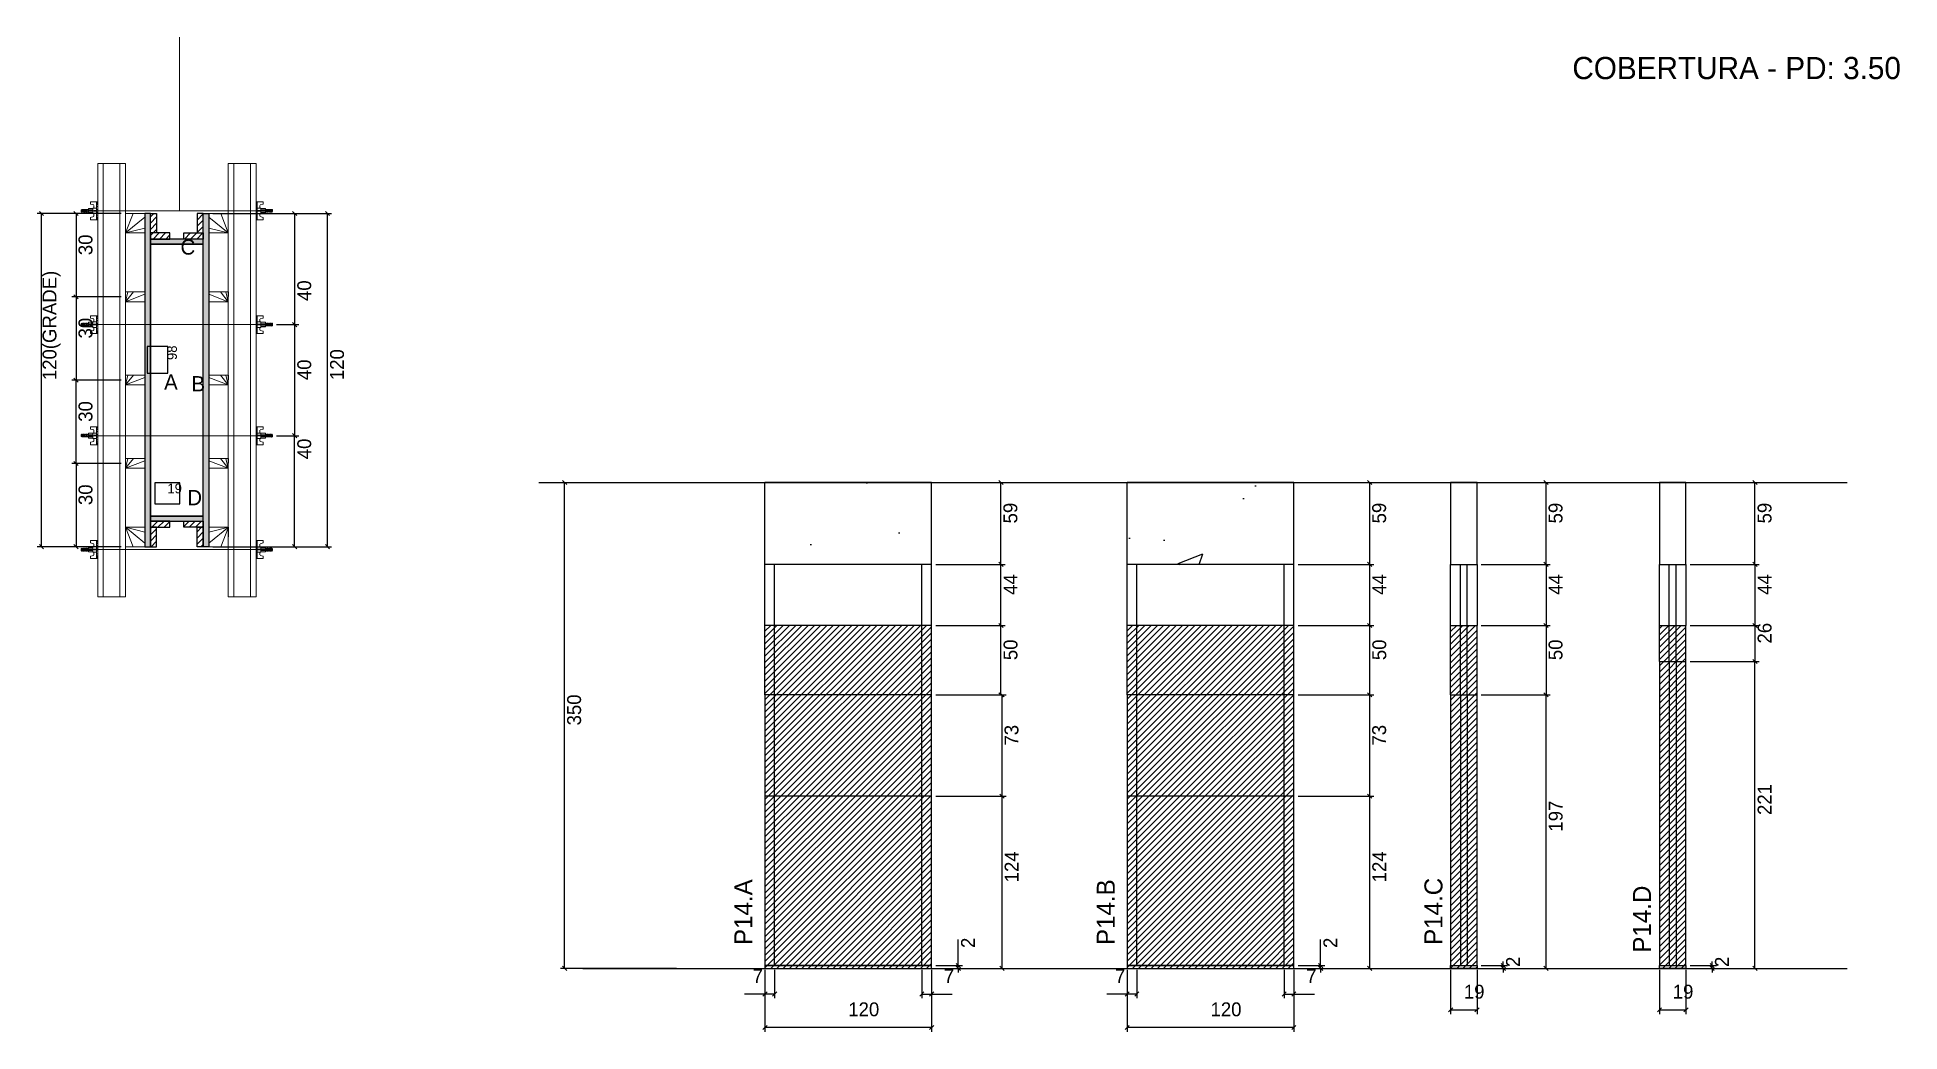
# Model space of a CAD drawing. Header units: metres. Extents: x 2890 to 4231, y 12348 to 13065.
import ezdxf

# ---------------------------------------------------------------- set-up
doc = ezdxf.new("R2010")
doc.units = ezdxf.units.M
for name, color, linetype in [('CHAPA', 7, 'Continuous'), ('COTA', 7, 'Continuous'), ('Hachura', 7, 'Continuous'), ('Madeira', 7, 'Continuous'), ('NIVEL 2° PAV.', 7, 'Continuous'), ('NOMENCLATURA', 7, 'Continuous'), ('Nível', 7, 'Continuous'), ('Painéis', 7, 'Continuous'), ('Perfil Metálico', 7, 'Continuous'), ('SARR_2.2x7', 7, 'Continuous'), ('SARRAFO', 7, 'Continuous'), ('Texto Seção', 7, 'Continuous'), ('TEXTO_GERAL', 7, 'Continuous')]:
    doc.layers.add(name, color=color, linetype=linetype)

msp = doc.modelspace()

# ---------------------------------------------------------------- texts
at = {"layer": 'COTA', "color": 241, "lineweight": 25}
for s, p in [('30', (2929.8, 12907.6)), ('120(GRADE)', (2903.9, 12817.6)), ('40', (3087.3, 12874.6)), ('30', (2929.8, 12847.6)), ('120', (3110.9, 12817.6)), ('40', (3087.3, 12817.6)), ('30', (2929.8, 12787.6)), ('40', (3087.3, 12760.6)), ('30', (2929.8, 12727.6))]:
    msp.add_text(s, height=10, rotation=90, dxfattribs=at).set_placement(p)
at = {"layer": 'COTA', "color": 1, "lineweight": 25}
msp.add_text('98', height=7, rotation=90, dxfattribs=at).set_placement((2990.6, 12832.1))
msp.add_text('19', height=7, dxfattribs=at).set_placement((2983.8, 12736.1))
at = {"layer": 'COTA', "color": 240, "lineweight": 25}
for s, p in [('59', (3595.7, 12714.4)), ('59', (3861.2, 12714.4)), ('59', (3988.2, 12714.4)), ('59', (4138.7, 12714.4)), ('44', (3595.8, 12662.9)), ('44', (3861.3, 12662.9)), ('26', (4138.7, 12627.9)), ('50', (3595.8, 12615.9)), ('50', (3861.3, 12615.9)), ('50', (3988.2, 12615.9)), ('73', (3596.5, 12554.4)), ('73', (3861.2, 12554.4)), ('221', (4138.7, 12504.4)), ('197', (3988.3, 12492.4)), ('124', (3596.6, 12455.9)), ('124', (3861.3, 12455.9)), ('2', (3565.2, 12408.6)), ('2', (3826.1, 12408.6)), ('2', (3957.6, 12394.9)), ('2', (4108, 12394.9))]:
    msp.add_text(s, height=10, rotation=90, dxfattribs=at).set_placement(p)
for s, p in [('7', (3405.1, 12383.4)), ('7', (3542.8, 12383.4)), ('7', (3666, 12383.4)), ('7', (3803.7, 12383.4)), ('19', (3917.2, 12372.1)), ('19', (4067.6, 12372.1)), ('120', (3474, 12359.4)), ('120', (3734.8, 12359.4))]:
    msp.add_text(s, height=10, dxfattribs=at).set_placement(p)
at = {"layer": 'NIVEL 2° PAV.', "color": 240, "lineweight": 25}
msp.add_text('350', height=10, rotation=90, dxfattribs=at).set_placement((3281.6, 12568.9))
at = {"layer": 'NOMENCLATURA', "color": 2, "lineweight": 25}
msp.add_text('COBERTURA - PD: 3.50', height=16, dxfattribs=at).set_placement((3995.3, 13034.4))
at = {"layer": 'Painéis', "color": 240, "lineweight": 25}
for p in [(3988.3, 12662.9), (4138.7, 12662.9)]:
    msp.add_text('44', height=10, rotation=90, dxfattribs=at).set_placement(p)
at = {"layer": 'Texto Seção', "color": 7, "lineweight": 15}
for s, p in [('P14.A', (3405, 12410.7)), ('P14.C', (3901.8, 12410.8)), ('P14.B', (3665.9, 12410.7)), ('P14.D', (4051.9, 12405.2))]:
    msp.add_text(s, height=13, rotation=90, dxfattribs=at).set_placement(p)
at = {"layer": 'TEXTO_GERAL', "color": 7, "lineweight": 25}
for s, p in [('C', (2993.2, 12908)), ('A', (2981.4, 12810.7)), ('B', (3001.1, 12809.5)), ('D', (2998.1, 12727.5))]:
    msp.add_text(s, height=11, dxfattribs=at).set_placement(p)

# ---------------------------------------------------------------- hatches: boundary and pattern name
at = {"layer": 'COTA'}
h = msp.add_hatch(dxfattribs=at)
h.set_pattern_fill('AR-CONC')
h.paths.add_polyline_path([(3414, 12743.9), (3414, 12684.9), (3534, 12684.9), (3534, 12743.9), (3414, 12743.9)])
h = msp.add_hatch(dxfattribs=at)
h.set_pattern_fill('AR-CONC')
h.paths.add_polyline_path([(3674.8, 12743.9), (3674.8, 12684.9), (3794.8, 12684.9), (3794.8, 12743.9), (3674.8, 12743.9)])
h = msp.add_hatch(dxfattribs=at)
h.set_pattern_fill('AR-CONC')
h.paths.add_polyline_path([(3907.7, 12684.9), (3926.7, 12684.9), (3926.7, 12744.9), (3907.7, 12744.9), (3907.7, 12684.9)])
h = msp.add_hatch(dxfattribs=at)
h.set_pattern_fill('AR-CONC')
h.paths.add_polyline_path([(4077.1, 12684.9), (4077.1, 12743.9), (4058.1, 12743.9), (4058.1, 12684.9), (4077.1, 12684.9)])
at = {"layer": 'Hachura'}
h = msp.add_hatch(color=7, dxfattribs=at)
h.dxf.hatch_style = 1
h.paths.add_polyline_path([(2971.6, 12937.6), (2967.6, 12937.6), (2967.6, 12697.6), (2971.6, 12697.6), (2971.6, 12937.6)])
h = msp.add_hatch(color=7, dxfattribs=at)
h.dxf.hatch_style = 1
h.paths.add_polyline_path([(2971.6, 12937.6), (2967.6, 12937.6), (2967.6, 12697.6), (2971.6, 12697.6), (2971.6, 12937.6)])
h = msp.add_hatch(dxfattribs=at)
h.set_pattern_fill('ANSI31')
h.paths.add_polyline_path([(2971.6, 12923.6), (2976, 12923.6), (2976, 12937.6), (2971.6, 12937.6), (2971.6, 12923.6)])
h = msp.add_hatch(dxfattribs=at)
h.set_pattern_fill('ANSI31')
h.paths.add_polyline_path([(3009.6, 12923.6), (3005.2, 12923.6), (3005.2, 12937.6), (3009.6, 12937.6), (3009.6, 12923.6)])
h = msp.add_hatch(color=7, dxfattribs=at)
h.dxf.hatch_style = 1
h.paths.add_polyline_path([(3009.6, 12937.6), (3013.6, 12937.6), (3013.6, 12697.6), (3009.6, 12697.6), (3009.6, 12937.6)])
h = msp.add_hatch(color=7, dxfattribs=at)
h.dxf.hatch_style = 1
h.paths.add_polyline_path([(3009.6, 12937.6), (3013.6, 12937.6), (3013.6, 12697.6), (3009.6, 12697.6), (3009.6, 12937.6)])
h = msp.add_hatch(dxfattribs=at)
h.set_pattern_fill('ANSI31')
h.paths.add_polyline_path([(2971.6, 12919.2), (2971.6, 12923.6), (2985.6, 12923.6), (2985.6, 12919.2), (2971.6, 12919.2)])
h = msp.add_hatch(color=7, dxfattribs=at)
h.dxf.hatch_style = 1
h.paths.add_polyline_path([(3009.6, 12915.6), (3009.6, 12919.2), (2971.6, 12919.2), (2971.6, 12915.6), (3009.6, 12915.6)])
h = msp.add_hatch(color=7, dxfattribs=at)
h.dxf.hatch_style = 1
h.paths.add_polyline_path([(3009.6, 12915.6), (3009.6, 12919.2), (2971.6, 12919.2), (2971.6, 12915.6), (3009.6, 12915.6)])
h = msp.add_hatch(dxfattribs=at)
h.set_pattern_fill('ANSI31')
h.paths.add_polyline_path([(3009.6, 12919.2), (3009.6, 12923.6), (2995.6, 12923.6), (2995.6, 12919.2), (3009.6, 12919.2)])
h = msp.add_hatch(color=7, dxfattribs=at)
h.dxf.hatch_style = 1
h.paths.add_polyline_path([(3009.6, 12716), (3009.6, 12719.6), (2971.6, 12719.6), (2971.6, 12716), (3009.6, 12716)])
h = msp.add_hatch(color=7, dxfattribs=at)
h.dxf.hatch_style = 1
h.paths.add_polyline_path([(3009.6, 12716), (3009.6, 12719.6), (2971.6, 12719.6), (2971.6, 12716), (3009.6, 12716)])
h = msp.add_hatch(dxfattribs=at)
h.set_pattern_fill('ANSI31')
h.paths.add_polyline_path([(2971.6, 12711.6), (2971.6, 12716), (2985.6, 12716), (2985.6, 12711.6), (2971.6, 12711.6)])
h = msp.add_hatch(dxfattribs=at)
h.set_pattern_fill('ANSI31')
h.paths.add_polyline_path([(3009.6, 12711.6), (3009.6, 12716), (2995.6, 12716), (2995.6, 12711.6), (3009.6, 12711.6)])
h = msp.add_hatch(dxfattribs=at)
h.set_pattern_fill('ANSI31')
h.paths.add_polyline_path([(2971.6, 12711.6), (2976, 12711.6), (2976, 12697.6), (2971.6, 12697.6), (2971.6, 12711.6)])
h = msp.add_hatch(dxfattribs=at)
h.set_pattern_fill('ANSI31')
h.paths.add_polyline_path([(3009.6, 12711.6), (3005.2, 12711.6), (3005.2, 12697.6), (3009.6, 12697.6), (3009.6, 12711.6)])
h = msp.add_hatch(dxfattribs=at)
h.set_pattern_fill('ANSI31')
h.paths.add_polyline_path([(3414, 12640.9), (3414, 12517.9), (3534, 12517.9), (3534, 12640.9), (3414, 12640.9)])
h = msp.add_hatch(dxfattribs=at)
h.set_pattern_fill('ANSI31')
h.paths.add_polyline_path([(3674.8, 12640.9), (3674.8, 12517.9), (3794.8, 12517.9), (3794.8, 12640.9), (3674.8, 12640.9)])
h = msp.add_hatch(dxfattribs=at)
h.set_pattern_fill('ANSI31')
h.paths.add_polyline_path([(3926.7, 12393.9), (3926.7, 12640.9), (3907.7, 12640.9), (3907.7, 12393.9), (3926.7, 12393.9)])
h = msp.add_hatch(dxfattribs=at)
h.set_pattern_fill('ANSI31')
h.paths.add_polyline_path([(4077.1, 12640.9), (4058.1, 12640.9), (4058.1, 12393.9), (4077.1, 12393.9), (4077.1, 12640.9)])
h = msp.add_hatch(dxfattribs=at)
h.set_pattern_fill('ANSI31')
h.paths.add_polyline_path([(3534, 12517.9), (3414, 12517.9), (3414, 12393.9), (3534, 12393.9), (3534, 12517.9), (3534, 12517.9)])
h = msp.add_hatch(dxfattribs=at)
h.set_pattern_fill('ANSI31')
h.paths.add_polyline_path([(3794.8, 12517.9), (3674.8, 12517.9), (3674.8, 12393.9), (3794.8, 12393.9), (3794.8, 12517.9), (3794.8, 12517.9)])

# ---------------------------------------------------------------- linework, layer by layer
at = {"layer": 'CHAPA', "color": 1, "lineweight": 25}
for points in [[(2971.6, 12937.6), (2967.6, 12937.6), (2967.6, 12697.6), (2971.6, 12697.6)], [(2971.6, 12937.6), (2967.6, 12937.6), (2967.6, 12697.6), (2971.6, 12697.6)], [(3009.6, 12937.6), (3013.6, 12937.6), (3013.6, 12697.6), (3009.6, 12697.6)], [(3009.6, 12937.6), (3013.6, 12937.6), (3013.6, 12697.6), (3009.6, 12697.6)], [(3009.6, 12915.6), (3009.6, 12919.2), (2971.6, 12919.2), (2971.6, 12915.6)], [(3009.6, 12915.6), (3009.6, 12919.2), (2971.6, 12919.2), (2971.6, 12915.6)], [(3009.6, 12716), (3009.6, 12719.6), (2971.6, 12719.6), (2971.6, 12716)], [(3009.6, 12716), (3009.6, 12719.6), (2971.6, 12719.6), (2971.6, 12716)]]:
    msp.add_lwpolyline(points, close=True, dxfattribs=at)
at = {"layer": 'COTA', "color": 241, "lineweight": 25}
for p, q in [((2950.6, 12937.6), (2890.1, 12937.6)), ((2893.1, 12697.6), (2893.1, 12937.6)), ((2950.6, 12937.6), (2915, 12937.6)), ((2918, 12937.6), (2918, 12877.6)), ((3016.6, 12937.6), (3102, 12937.6)), ((3050.6, 12937.6), (3078.4, 12937.6)), ((3075.4, 12937.6), (3075.4, 12857.6)), ((3099, 12697.6), (3099, 12937.6)), ((2950.6, 12877.6), (2915, 12877.6)), ((2950.6, 12877.6), (2915, 12877.6)), ((2918, 12877.6), (2918, 12817.6)), ((3062.4, 12857.6), (3078.4, 12857.6)), ((3062.4, 12857.6), (3078.4, 12857.6)), ((3075.4, 12857.6), (3075.4, 12777.6)), ((2950.6, 12817.6), (2915, 12817.6)), ((2950.6, 12817.6), (2915, 12817.6)), ((2918, 12757.6), (2918, 12817.6)), ((3062.4, 12777.6), (3078.4, 12777.6)), ((3062.4, 12777.6), (3078.4, 12777.6)), ((3075.4, 12697.6), (3075.4, 12777.6)), ((2950.6, 12757.6), (2915, 12757.6)), ((2950.6, 12757.6), (2915, 12757.6)), ((2918, 12757.6), (2918, 12697.6)), ((3534, 12743.9), (3414, 12743.9)), ((3414, 12684.9), (3414, 12743.9)), ((3534, 12684.9), (3534, 12743.9)), ((3794.8, 12743.9), (3674.8, 12743.9)), ((3794.8, 12743.9), (3674.8, 12743.9)), ((3674.8, 12684.9), (3674.8, 12743.9)), ((3794.8, 12684.9), (3794.8, 12743.9)), ((2950.6, 12697.6), (2890.1, 12697.6)), ((2950.6, 12697.6), (2915, 12697.6)), ((3016.6, 12697.6), (3102, 12697.6)), ((3050.6, 12697.6), (3078.4, 12697.6))]:
    msp.add_line(p, q, dxfattribs=at)
at = {"layer": 'COTA', "color": 0, "lineweight": 25}
for p, q in [((2894.6, 12936.1), (2891.6, 12939.1)), ((2919.5, 12936.1), (2916.5, 12939.1)), ((3076.9, 12936.1), (3073.9, 12939.1)), ((3100.5, 12936.1), (3097.5, 12939.1)), ((2916.5, 12879.1), (2919.5, 12876.1)), ((2919.5, 12876.1), (2916.5, 12879.1)), ((3073.9, 12859.1), (3076.9, 12856.1)), ((3076.9, 12856.1), (3073.9, 12859.1)), ((2916.5, 12819.1), (2919.5, 12816.1)), ((2919.5, 12816.1), (2916.5, 12819.1)), ((3076.9, 12776.1), (3073.9, 12779.1)), ((3073.9, 12779.1), (3076.9, 12776.1)), ((2919.5, 12756.1), (2916.5, 12759.1)), ((2916.5, 12759.1), (2919.5, 12756.1)), ((3585.4, 12742.4), (3582.4, 12745.4)), ((3850.9, 12742.4), (3847.9, 12745.4)), ((3977.9, 12742.4), (3974.9, 12745.4)), ((4128.3, 12742.4), (4125.3, 12745.4)), ((2891.6, 12699.1), (2894.6, 12696.1)), ((2916.5, 12699.1), (2919.5, 12696.1)), ((3073.9, 12699.1), (3076.9, 12696.1)), ((3097.5, 12699.1), (3100.5, 12696.1)), ((3582.4, 12686.4), (3585.4, 12683.4)), ((3585.4, 12683.4), (3582.4, 12686.4)), ((3847.9, 12686.4), (3850.9, 12683.4)), ((3850.9, 12683.4), (3847.9, 12686.4)), ((3974.9, 12686.4), (3977.9, 12683.4)), ((4125.3, 12686.4), (4128.3, 12683.4)), ((3585.4, 12639.4), (3582.4, 12642.4)), ((3582.4, 12642.4), (3585.4, 12639.4)), ((3850.9, 12639.4), (3847.9, 12642.4)), ((3847.9, 12642.4), (3850.9, 12639.4)), ((3977.9, 12639.4), (3974.9, 12642.4)), ((4128.3, 12639.4), (4125.3, 12642.4)), ((4128.3, 12613.4), (4125.3, 12616.4)), ((4125.3, 12616.4), (4128.3, 12613.4)), ((3582.4, 12592.4), (3585.4, 12589.4)), ((3586.2, 12589.4), (3583.2, 12592.4)), ((3850.9, 12589.4), (3847.9, 12592.4)), ((3847.9, 12592.4), (3850.9, 12589.4)), ((3977.9, 12589.4), (3974.9, 12592.4)), ((3974.9, 12592.4), (3977.9, 12589.4)), ((3586.2, 12516.4), (3583.2, 12519.4)), ((3583.2, 12519.4), (3586.2, 12516.4)), ((3850.9, 12516.4), (3847.9, 12519.4)), ((3847.9, 12519.4), (3850.9, 12516.4)), ((3551.7, 12397.4), (3554.7, 12394.4)), ((3554.7, 12392.4), (3551.7, 12395.4)), ((3583.2, 12395.4), (3586.2, 12392.4)), ((3812.6, 12397.4), (3815.6, 12394.4)), ((3815.6, 12392.4), (3812.6, 12395.4)), ((3847.9, 12395.4), (3850.9, 12392.4)), ((3944.1, 12397.4), (3947.1, 12394.4)), ((3947.1, 12392.4), (3944.1, 12395.4)), ((3974.9, 12395.4), (3977.9, 12392.4)), ((4094.5, 12397.4), (4097.5, 12394.4)), ((4097.5, 12392.4), (4094.5, 12395.4)), ((4125.3, 12395.4), (4128.3, 12392.4)), ((3415.5, 12376.9), (3412.5, 12373.9)), ((3419.5, 12373.9), (3422.5, 12376.9)), ((3528.5, 12376.9), (3525.5, 12373.9)), ((3532.5, 12373.9), (3535.5, 12376.9)), ((3676.3, 12376.9), (3673.3, 12373.9)), ((3680.3, 12373.9), (3683.3, 12376.9)), ((3789.3, 12376.9), (3786.3, 12373.9)), ((3793.3, 12373.9), (3796.3, 12376.9)), ((3909.2, 12365.5), (3906.2, 12362.5)), ((3925.2, 12362.5), (3928.2, 12365.5)), ((4059.6, 12365.5), (4056.6, 12362.5)), ((4075.6, 12362.5), (4078.6, 12365.5)), ((3415.5, 12352.8), (3412.5, 12349.8)), ((3532.5, 12349.8), (3535.5, 12352.8)), ((3676.3, 12352.8), (3673.3, 12349.8)), ((3793.3, 12349.8), (3796.3, 12352.8))]:
    msp.add_line(p, q, dxfattribs=at)
at = {"layer": 'COTA', "color": 180, "lineweight": 25}
for p, q in [((2984.1, 12841.8), (2969.1, 12841.8)), ((2969.1, 12841.8), (2969.1, 12822.5)), ((2984.1, 12822.5), (2984.1, 12841.8)), ((2969.1, 12822.5), (2984.1, 12822.5)), ((2992.8, 12743.6), (2974.8, 12743.6)), ((2974.8, 12743.6), (2974.8, 12728.6)), ((2992.8, 12728.6), (2992.8, 12743.6)), ((2974.8, 12728.6), (2992.8, 12728.6))]:
    msp.add_line(p, q, dxfattribs=at)
at = {"layer": 'COTA', "color": 4, "lineweight": 25}
for p, q in [((3537, 12743.9), (3586.9, 12743.9)), ((3583.9, 12684.9), (3583.9, 12743.9)), ((3797.8, 12743.9), (3852.4, 12743.9)), ((3849.4, 12684.9), (3849.4, 12743.9)), ((3929.7, 12743.9), (3979.4, 12743.9)), ((3976.4, 12684.9), (3976.4, 12743.9)), ((4080.1, 12743.9), (4129.8, 12743.9)), ((4126.8, 12684.9), (4126.8, 12743.9)), ((3537, 12684.9), (3586.9, 12684.9)), ((3537, 12684.9), (3586.9, 12684.9)), ((3583.9, 12640.9), (3583.9, 12684.9)), ((3797.8, 12684.9), (3852.4, 12684.9)), ((3797.8, 12684.9), (3852.4, 12684.9)), ((3849.4, 12640.9), (3849.4, 12684.9)), ((3929.7, 12684.9), (3979.4, 12684.9)), ((4080.1, 12684.9), (4129.8, 12684.9)), ((3537, 12640.9), (3586.9, 12640.9)), ((3537, 12640.9), (3586.9, 12640.9)), ((3583.9, 12590.9), (3583.9, 12640.9)), ((3797.8, 12640.9), (3852.4, 12640.9)), ((3797.8, 12640.9), (3852.4, 12640.9)), ((3849.4, 12590.9), (3849.4, 12640.9)), ((3929.7, 12640.9), (3979.4, 12640.9)), ((3976.4, 12640.9), (3976.4, 12590.9)), ((4080.1, 12640.9), (4129.8, 12640.9)), ((4126.8, 12640.9), (4126.8, 12614.9)), ((4080.1, 12614.9), (4129.8, 12614.9)), ((4080.1, 12614.9), (4129.8, 12614.9)), ((4126.8, 12393.9), (4126.8, 12614.9)), ((3537, 12590.9), (3586.9, 12590.9)), ((3555, 12590.9), (3587.7, 12590.9)), ((3584.7, 12517.9), (3584.7, 12590.9)), ((3797.8, 12590.9), (3852.4, 12590.9)), ((3797.8, 12590.9), (3852.4, 12590.9)), ((3849.4, 12517.9), (3849.4, 12590.9)), ((3929.7, 12590.9), (3979.4, 12590.9)), ((3929.7, 12590.9), (3979.4, 12590.9)), ((3976.4, 12393.9), (3976.4, 12590.9)), ((3537, 12517.9), (3587.7, 12517.9)), ((3537, 12517.9), (3587.7, 12517.9)), ((3584.7, 12393.9), (3584.7, 12517.9)), ((3797.8, 12517.9), (3852.4, 12517.9)), ((3797.8, 12517.9), (3852.4, 12517.9)), ((3849.4, 12393.9), (3849.4, 12517.9)), ((3553.2, 12395.9), (3553.2, 12414.7)), ((3814.1, 12395.9), (3814.1, 12414.7)), ((3414, 12392.9), (3414, 12348.3)), ((3414, 12390.9), (3414, 12372.4)), ((3421, 12392.9), (3421, 12372.4)), ((3527, 12392.9), (3527, 12372.4)), ((3534, 12392.9), (3534, 12348.3)), ((3534, 12390.9), (3534, 12372.4)), ((3537, 12395.9), (3556.2, 12395.9)), ((3537, 12393.9), (3556.2, 12393.9)), ((3537, 12393.9), (3587.7, 12393.9)), ((3553.2, 12393.9), (3553.2, 12395.9)), ((3553.2, 12393.9), (3553.2, 12390.9)), ((3674.8, 12392.9), (3674.8, 12348.3)), ((3674.8, 12390.9), (3674.8, 12372.4)), ((3681.8, 12392.9), (3681.8, 12372.4)), ((3787.8, 12392.9), (3787.8, 12372.4)), ((3794.8, 12392.9), (3794.8, 12348.3)), ((3794.8, 12390.9), (3794.8, 12372.4)), ((3797.8, 12395.9), (3817.1, 12395.9)), ((3797.8, 12393.9), (3817.1, 12393.9)), ((3797.8, 12393.9), (3852.4, 12393.9)), ((3814.1, 12393.9), (3814.1, 12395.9)), ((3814.1, 12393.9), (3814.1, 12390.9)), ((3907.7, 12392.9), (3907.7, 12361)), ((3926.7, 12392.9), (3926.7, 12361)), ((3929.7, 12395.9), (3948.6, 12395.9)), ((3929.7, 12393.9), (3948.6, 12393.9)), ((3929.7, 12393.9), (3979.4, 12393.9)), ((3945.6, 12395.9), (3945.6, 12398.9)), ((3945.6, 12393.9), (3945.6, 12395.9)), ((3945.6, 12393.9), (3945.6, 12390.9)), ((4058.1, 12392.9), (4058.1, 12361)), ((4077.1, 12392.9), (4077.1, 12361)), ((4080.1, 12395.9), (4099, 12395.9)), ((4080.1, 12393.9), (4099, 12393.9)), ((4080.1, 12393.9), (4129.8, 12393.9)), ((4096, 12395.9), (4096, 12398.9)), ((4096, 12393.9), (4096, 12395.9)), ((4096, 12393.9), (4096, 12390.9)), ((3414, 12375.4), (3399.2, 12375.4)), ((3421, 12375.4), (3414, 12375.4)), ((3527, 12375.4), (3534, 12375.4)), ((3534, 12375.4), (3548.7, 12375.4)), ((3674.8, 12375.4), (3660.1, 12375.4)), ((3681.8, 12375.4), (3674.8, 12375.4)), ((3787.8, 12375.4), (3794.8, 12375.4)), ((3794.8, 12375.4), (3809.6, 12375.4)), ((3907.7, 12364), (3926.7, 12364)), ((4058.1, 12364), (4077.1, 12364)), ((3534, 12351.3), (3414, 12351.3)), ((3794.8, 12351.3), (3674.8, 12351.3))]:
    msp.add_line(p, q, dxfattribs=at)
at = {"layer": 'COTA', "color": 241, "lineweight": 25}
for points in [[(3926.7, 12684.9), (3926.7, 12743.9), (3907.7, 12743.9), (3907.7, 12684.9)], [(4077.1, 12684.9), (4077.1, 12743.9), (4058.1, 12743.9), (4058.1, 12684.9)]]:
    msp.add_lwpolyline(points, dxfattribs=at)
at = {"layer": 'Hachura', "color": 0, "lineweight": 9}
for p, q in [((2922.2, 12940.6), (2921.8, 12940.3)), ((2921.8, 12940.3), (2921.8, 12939)), ((2922.5, 12940.6), (2922.2, 12940.6)), ((2922.2, 12938.7), (2922.2, 12940.6)), ((2922.5, 12940.6), (2923.4, 12938.7)), ((2922.5, 12940.6), (2923.4, 12938.7)), ((2922.6, 12940.7), (2923.7, 12938.5)), ((2923.9, 12938.6), (2922.8, 12940.7)), ((2923.6, 12940.6), (2923, 12940.6)), ((2924, 12938.7), (2923, 12940.6)), ((2923.6, 12940.6), (2924.6, 12938.7)), ((2923.7, 12940.7), (2924.8, 12938.5)), ((2925, 12938.6), (2924, 12940.7)), ((2924.8, 12940.6), (2924.2, 12940.6)), ((2925.1, 12938.7), (2924.2, 12940.6)), ((2924.4, 12940.6), (2924.2, 12940.6)), ((2924.8, 12940.6), (2925.8, 12938.7)), ((2924.9, 12940.7), (2926, 12938.5)), ((2926.2, 12938.6), (2925.1, 12940.7)), ((2926, 12940.6), (2925.3, 12940.6)), ((2926.3, 12938.7), (2925.3, 12940.6)), ((2926, 12940.6), (2926.9, 12938.7)), ((2926.9, 12939.4), (2926.3, 12940.7)), ((2926.9, 12939.7), (2926.5, 12940.6)), ((2926.9, 12940.6), (2926.5, 12940.6)), ((2926.9, 12937.9), (2926.9, 12941.3)), ((2926.9, 12941.3), (2930.2, 12941.3)), ((2927, 12937.9), (2927, 12941.3)), ((2933.6, 12946), (2928.5, 12946)), ((2928.5, 12946), (2928.5, 12944.3)), ((2928.5, 12944.3), (2930.7, 12943.8)), ((2930.2, 12941.5), (2930.2, 12937.6)), ((2932.7, 12941.5), (2930.2, 12941.5)), ((2930.9, 12943.5), (2930.9, 12941.5)), ((2932.7, 12946), (2932.7, 12933.1)), ((2932.7, 12946), (2932.7, 12940.9)), ((2932.7, 12945.9), (2933.6, 12945.9)), ((2932.7, 12945.7), (2933.6, 12945.7)), ((2932.7, 12945.3), (2933.6, 12945.3)), ((2932.7, 12944.9), (2933.6, 12944.9)), ((2932.7, 12944), (2933.6, 12944)), ((2932.7, 12942.6), (2933.6, 12942.6)), ((2932.7, 12939.6), (2932.7, 12941.5)), ((2932.7, 12940.9), (2932.7, 12940.2)), ((2933.1, 12940.5), (2932.8, 12940.5)), ((2933.5, 12940.5), (2933.1, 12940.5)), ((2933.6, 12933.1), (2933.6, 12946)), ((2933.6, 12934.1), (2933.6, 12941.9)), ((3047.6, 12933.1), (3047.6, 12946)), ((3047.6, 12946), (3052.8, 12946)), ((3048.6, 12945.9), (3047.6, 12945.9)), ((3048.6, 12945.7), (3047.6, 12945.7)), ((3048.6, 12945.3), (3047.6, 12945.3)), ((3048.6, 12944.9), (3047.6, 12944.9)), ((3048.6, 12944), (3047.6, 12944)), ((3048.6, 12942.6), (3047.6, 12942.6)), ((3047.6, 12934.1), (3047.6, 12941.9)), ((3047.8, 12940.5), (3048.2, 12940.5)), ((3048.2, 12940.5), (3048.4, 12940.5)), ((3048.5, 12946), (3048.5, 12933.1)), ((3048.5, 12946), (3048.5, 12940.9)), ((3048.5, 12939.6), (3048.5, 12941.5)), ((3048.5, 12941.5), (3051.1, 12941.5)), ((3048.5, 12940.9), (3048.5, 12940.2)), ((3050.3, 12943.5), (3050.3, 12941.5)), ((3052.8, 12944.3), (3050.6, 12943.8)), ((3051.1, 12941.5), (3051.1, 12937.6)), ((3054.3, 12941.3), (3051.1, 12941.3)), ((3052.8, 12946), (3052.8, 12944.3)), ((3054.3, 12937.9), (3054.3, 12941.3)), ((3054.3, 12937.9), (3054.3, 12941.3)), ((3054.3, 12939.4), (3055, 12940.7)), ((3055.3, 12940.6), (3054.3, 12938.7)), ((3054.3, 12939.7), (3054.8, 12940.6)), ((3054.3, 12940.6), (3054.8, 12940.6)), ((3055, 12938.7), (3056, 12940.6)), ((3055.1, 12938.6), (3056.1, 12940.7)), ((3056.4, 12940.7), (3055.3, 12938.5)), ((3055.3, 12940.6), (3056, 12940.6)), ((3056.5, 12940.6), (3055.5, 12938.7)), ((3056.2, 12938.6), (3057.3, 12940.7)), ((3056.2, 12938.7), (3057.1, 12940.6)), ((3057.5, 12940.7), (3056.5, 12938.5)), ((3056.5, 12940.6), (3057.1, 12940.6)), ((3057.6, 12940.6), (3056.7, 12938.7)), ((3056.9, 12940.6), (3057.1, 12940.6)), ((3057.3, 12938.7), (3058.3, 12940.6)), ((3057.4, 12938.6), (3058.5, 12940.7)), ((3058.7, 12940.7), (3057.6, 12938.5)), ((3057.6, 12940.6), (3058.3, 12940.6)), ((3058.8, 12940.6), (3057.8, 12938.7)), ((3058.8, 12940.6), (3057.8, 12938.7)), ((3058.8, 12940.6), (3059.1, 12940.6)), ((3059.1, 12940.6), (3059.4, 12940.3)), ((3059.1, 12938.7), (3059.1, 12940.6)), ((3059.4, 12940.3), (3059.4, 12939)), ((2922.2, 12938.7), (2921.8, 12939)), ((2922.8, 12938.7), (2922.2, 12940)), ((2922.7, 12938.6), (2922.2, 12939.7)), ((2922.2, 12939.2), (2922.5, 12938.5)), ((2922.2, 12938.9), (2922.3, 12938.7)), ((2922.8, 12938.7), (2923.4, 12938.7)), ((2924.6, 12938.7), (2924, 12938.7)), ((2925.3, 12938.7), (2925.1, 12938.7)), ((2925.3, 12938.7), (2925.8, 12938.7)), ((2926.3, 12938.7), (2926.9, 12938.7)), ((2926.9, 12940.2), (2930.2, 12940.2)), ((2926.9, 12938.7), (2930.2, 12938.7)), ((2930.2, 12937.9), (2926.9, 12937.9)), ((2928.5, 12934.8), (2930.7, 12935.4)), ((2928.5, 12933.1), (2928.5, 12934.8)), ((2932.7, 12933.1), (2928.5, 12933.1)), ((2930.2, 12937.6), (2930.2, 12937.9)), ((2930.2, 12937.6), (2930.2, 12937.9)), ((2930.2, 12937.6), (2932.7, 12937.6)), ((2932.7, 12939.9), (2930.7, 12939.9)), ((2930.7, 12939.4), (2932.7, 12939.4)), ((2930.9, 12935.7), (2930.9, 12937.6)), ((2932.7, 12939.6), (2933.6, 12939.6)), ((2932.7, 12936.5), (2933.6, 12936.5)), ((2932.7, 12935.1), (2933.6, 12935.1)), ((2932.7, 12934.3), (2933.6, 12934.3)), ((2932.7, 12933.8), (2933.6, 12933.8)), ((2932.7, 12933.5), (2933.6, 12933.5)), ((2932.7, 12933.3), (2933.6, 12933.3)), ((2932.7, 12933.1), (2933.6, 12933.1)), ((2932.9, 12938.6), (2933.3, 12938.6)), ((3048.5, 12939.6), (3047.6, 12939.6)), ((3048.6, 12936.5), (3047.6, 12936.5)), ((3048.6, 12935.1), (3047.6, 12935.1)), ((3048.6, 12934.3), (3047.6, 12934.3)), ((3048.6, 12933.8), (3047.6, 12933.8)), ((3048.6, 12933.5), (3047.6, 12933.5)), ((3048.6, 12933.3), (3047.6, 12933.3)), ((3048.5, 12933.1), (3047.6, 12933.1)), ((3048.4, 12938.6), (3048, 12938.6)), ((3048.5, 12939.9), (3050.5, 12939.9)), ((3050.5, 12939.4), (3048.5, 12939.4)), ((3051.1, 12937.6), (3048.5, 12937.6)), ((3048.5, 12933.1), (3052.8, 12933.1)), ((3050.3, 12935.7), (3050.3, 12937.6)), ((3052.8, 12934.8), (3050.6, 12935.4)), ((3054.3, 12940.2), (3051.1, 12940.2)), ((3054.3, 12938.7), (3051.1, 12938.7)), ((3051.1, 12937.9), (3054.3, 12937.9)), ((3051.1, 12937.6), (3051.1, 12937.9)), ((3051.1, 12937.6), (3051.1, 12937.9)), ((3052.8, 12933.1), (3052.8, 12934.8)), ((3055, 12938.7), (3054.3, 12938.7)), ((3055.9, 12938.7), (3055.5, 12938.7)), ((3055.9, 12938.7), (3056.2, 12938.7)), ((3056.7, 12938.7), (3057.3, 12938.7)), ((3058.5, 12938.7), (3057.8, 12938.7)), ((3058.5, 12938.7), (3059.1, 12940)), ((3058.6, 12938.6), (3059.1, 12939.7)), ((3059.1, 12939.2), (3058.8, 12938.5)), ((3059.1, 12938.9), (3059, 12938.7)), ((3059.1, 12938.7), (3059.4, 12939)), ((2933.6, 12864), (2928.5, 12864)), ((2928.5, 12864), (2928.5, 12862.3)), ((2928.5, 12862.3), (2930.7, 12861.8)), ((2930.9, 12861.5), (2930.9, 12859.5)), ((2932.7, 12864), (2932.7, 12851.1)), ((2932.7, 12864), (2932.7, 12858.9)), ((2932.7, 12863.9), (2933.6, 12863.9)), ((2932.7, 12863.7), (2933.6, 12863.7)), ((2932.7, 12863.3), (2933.6, 12863.3)), ((2932.7, 12862.9), (2933.6, 12862.9)), ((2932.7, 12862), (2933.6, 12862)), ((2932.7, 12860.6), (2933.6, 12860.6)), ((2933.6, 12851.1), (2933.6, 12864)), ((2933.6, 12852.1), (2933.6, 12859.9)), ((3047.6, 12851.1), (3047.6, 12864)), ((3047.6, 12864), (3052.8, 12864)), ((3048.6, 12863.9), (3047.6, 12863.9)), ((3048.6, 12863.7), (3047.6, 12863.7)), ((3048.6, 12863.3), (3047.6, 12863.3)), ((3048.6, 12862.9), (3047.6, 12862.9)), ((3048.6, 12862), (3047.6, 12862)), ((3048.6, 12860.6), (3047.6, 12860.6)), ((3047.6, 12852.1), (3047.6, 12859.9)), ((3048.5, 12864), (3048.5, 12851.1)), ((3048.5, 12864), (3048.5, 12858.9)), ((3050.3, 12861.5), (3050.3, 12859.5)), ((3052.8, 12862.3), (3050.6, 12861.8)), ((3052.8, 12864), (3052.8, 12862.3)), ((2922.2, 12858.6), (2921.8, 12858.3)), ((2921.8, 12858.3), (2921.8, 12857)), ((2922.2, 12856.7), (2921.8, 12857)), ((2922.5, 12858.6), (2922.2, 12858.6)), ((2922.2, 12856.7), (2922.2, 12858.6)), ((2922.8, 12856.7), (2922.2, 12858)), ((2922.7, 12856.6), (2922.2, 12857.7)), ((2922.2, 12857.2), (2922.5, 12856.5)), ((2922.2, 12856.9), (2922.3, 12856.7)), ((2922.5, 12858.6), (2923.4, 12856.7)), ((2922.5, 12858.6), (2923.4, 12856.7)), ((2922.6, 12858.7), (2923.7, 12856.5)), ((2923.9, 12856.6), (2922.8, 12858.7)), ((2922.8, 12856.7), (2923.4, 12856.7)), ((2923.6, 12858.6), (2923, 12858.6)), ((2924, 12856.7), (2923, 12858.6)), ((2923.6, 12858.6), (2924.6, 12856.7)), ((2923.7, 12858.7), (2924.8, 12856.5)), ((2925, 12856.6), (2924, 12858.7)), ((2924.6, 12856.7), (2924, 12856.7)), ((2924.8, 12858.6), (2924.2, 12858.6)), ((2925.1, 12856.7), (2924.2, 12858.6)), ((2924.4, 12858.6), (2924.2, 12858.6)), ((2924.8, 12858.6), (2925.8, 12856.7)), ((2924.9, 12858.7), (2926, 12856.5)), ((2926.2, 12856.6), (2925.1, 12858.7)), ((2925.3, 12856.7), (2925.1, 12856.7)), ((2926, 12858.6), (2925.3, 12858.6)), ((2926.3, 12856.7), (2925.3, 12858.6)), ((2925.3, 12856.7), (2925.8, 12856.7)), ((2926, 12858.6), (2926.9, 12856.7)), ((2926.9, 12857.4), (2926.3, 12858.7)), ((2926.3, 12856.7), (2926.9, 12856.7)), ((2926.9, 12857.7), (2926.5, 12858.6)), ((2926.9, 12858.6), (2926.5, 12858.6)), ((2926.9, 12855.9), (2926.9, 12859.3)), ((2926.9, 12859.3), (2930.2, 12859.3)), ((2926.9, 12858.2), (2930.2, 12858.2)), ((2926.9, 12856.7), (2930.2, 12856.7)), ((2930.2, 12855.9), (2926.9, 12855.9)), ((2927, 12855.9), (2927, 12859.3)), ((2928.5, 12852.8), (2930.7, 12853.4)), ((2928.5, 12851.1), (2928.5, 12852.8)), ((2932.7, 12851.1), (2928.5, 12851.1)), ((2930.2, 12859.5), (2930.2, 12855.6)), ((2932.7, 12859.5), (2930.2, 12859.5)), ((2930.2, 12855.6), (2930.2, 12855.9)), ((2930.2, 12855.6), (2930.2, 12855.9)), ((2930.2, 12855.6), (2932.7, 12855.6)), ((2932.7, 12857.9), (2930.7, 12857.9)), ((2930.7, 12857.4), (2932.7, 12857.4)), ((2930.9, 12853.7), (2930.9, 12855.6)), ((2932.7, 12857.6), (2932.7, 12859.5)), ((2932.7, 12858.9), (2932.7, 12858.2)), ((2932.7, 12857.6), (2933.6, 12857.6)), ((2932.7, 12854.5), (2933.6, 12854.5)), ((2932.7, 12853.1), (2933.6, 12853.1)), ((2932.7, 12852.3), (2933.6, 12852.3)), ((2932.7, 12851.8), (2933.6, 12851.8)), ((2932.7, 12851.5), (2933.6, 12851.5)), ((2932.7, 12851.3), (2933.6, 12851.3)), ((2932.7, 12851.1), (2933.6, 12851.1)), ((2933.1, 12858.5), (2932.8, 12858.5)), ((2932.9, 12856.6), (2933.3, 12856.6)), ((2933.5, 12858.5), (2933.1, 12858.5)), ((3048.5, 12857.6), (3047.6, 12857.6)), ((3048.6, 12854.5), (3047.6, 12854.5)), ((3048.6, 12853.1), (3047.6, 12853.1)), ((3048.6, 12852.3), (3047.6, 12852.3)), ((3048.6, 12851.8), (3047.6, 12851.8)), ((3048.6, 12851.5), (3047.6, 12851.5)), ((3048.6, 12851.3), (3047.6, 12851.3)), ((3048.5, 12851.1), (3047.6, 12851.1)), ((3047.8, 12858.5), (3048.2, 12858.5)), ((3048.4, 12856.6), (3048, 12856.6)), ((3048.2, 12858.5), (3048.4, 12858.5)), ((3048.5, 12857.6), (3048.5, 12859.5)), ((3048.5, 12859.5), (3051.1, 12859.5)), ((3048.5, 12858.9), (3048.5, 12858.2)), ((3048.5, 12857.9), (3050.5, 12857.9)), ((3050.5, 12857.4), (3048.5, 12857.4)), ((3051.1, 12855.6), (3048.5, 12855.6)), ((3048.5, 12851.1), (3052.8, 12851.1)), ((3050.3, 12853.7), (3050.3, 12855.6)), ((3052.8, 12852.8), (3050.6, 12853.4)), ((3051.1, 12859.5), (3051.1, 12855.6)), ((3054.3, 12859.3), (3051.1, 12859.3)), ((3054.3, 12858.2), (3051.1, 12858.2)), ((3054.3, 12856.7), (3051.1, 12856.7)), ((3051.1, 12855.9), (3054.3, 12855.9)), ((3051.1, 12855.6), (3051.1, 12855.9)), ((3051.1, 12855.6), (3051.1, 12855.9)), ((3052.8, 12851.1), (3052.8, 12852.8)), ((3054.3, 12855.9), (3054.3, 12859.3)), ((3054.3, 12855.9), (3054.3, 12859.3)), ((3054.3, 12857.4), (3055, 12858.7)), ((3055.3, 12858.6), (3054.3, 12856.7)), ((3054.3, 12857.7), (3054.8, 12858.6)), ((3054.3, 12858.6), (3054.8, 12858.6)), ((3055, 12856.7), (3054.3, 12856.7)), ((3055, 12856.7), (3056, 12858.6)), ((3055.1, 12856.6), (3056.1, 12858.7)), ((3056.4, 12858.7), (3055.3, 12856.5)), ((3055.3, 12858.6), (3056, 12858.6)), ((3056.5, 12858.6), (3055.5, 12856.7)), ((3055.9, 12856.7), (3055.5, 12856.7)), ((3055.9, 12856.7), (3056.2, 12856.7)), ((3056.2, 12856.6), (3057.3, 12858.7)), ((3056.2, 12856.7), (3057.1, 12858.6)), ((3057.5, 12858.7), (3056.5, 12856.5)), ((3056.5, 12858.6), (3057.1, 12858.6)), ((3057.6, 12858.6), (3056.7, 12856.7)), ((3056.7, 12856.7), (3057.3, 12856.7)), ((3056.9, 12858.6), (3057.1, 12858.6)), ((3057.3, 12856.7), (3058.3, 12858.6)), ((3057.4, 12856.6), (3058.5, 12858.7)), ((3058.7, 12858.7), (3057.6, 12856.5)), ((3057.6, 12858.6), (3058.3, 12858.6)), ((3058.8, 12858.6), (3057.8, 12856.7)), ((3058.8, 12858.6), (3057.8, 12856.7)), ((3058.5, 12856.7), (3057.8, 12856.7)), ((3058.5, 12856.7), (3059.1, 12858)), ((3058.6, 12856.6), (3059.1, 12857.7)), ((3058.8, 12858.6), (3059.1, 12858.6)), ((3059.1, 12857.2), (3058.8, 12856.5)), ((3059.1, 12856.9), (3059, 12856.7)), ((3059.1, 12858.6), (3059.4, 12858.3)), ((3059.1, 12856.7), (3059.1, 12858.6)), ((3059.1, 12856.7), (3059.4, 12857)), ((3059.4, 12858.3), (3059.4, 12857)), ((2933.6, 12784), (2928.5, 12784)), ((2928.5, 12784), (2928.5, 12782.3)), ((2928.5, 12782.3), (2930.7, 12781.8)), ((2930.2, 12779.5), (2930.2, 12775.6)), ((2932.7, 12779.5), (2930.2, 12779.5)), ((2930.9, 12781.5), (2930.9, 12779.5)), ((2932.7, 12784), (2932.7, 12771.1)), ((2932.7, 12784), (2932.7, 12778.9)), ((2932.7, 12783.9), (2933.6, 12783.9)), ((2932.7, 12783.7), (2933.6, 12783.7)), ((2932.7, 12783.3), (2933.6, 12783.3)), ((2932.7, 12782.9), (2933.6, 12782.9)), ((2932.7, 12782), (2933.6, 12782)), ((2932.7, 12780.6), (2933.6, 12780.6)), ((2932.7, 12777.6), (2932.7, 12779.5)), ((2933.6, 12771.1), (2933.6, 12784)), ((2933.6, 12772.1), (2933.6, 12779.9)), ((3047.6, 12771.1), (3047.6, 12784)), ((3047.6, 12784), (3052.8, 12784)), ((3048.6, 12783.9), (3047.6, 12783.9)), ((3048.6, 12783.7), (3047.6, 12783.7)), ((3048.6, 12783.3), (3047.6, 12783.3)), ((3048.6, 12782.9), (3047.6, 12782.9)), ((3048.6, 12782), (3047.6, 12782)), ((3048.6, 12780.6), (3047.6, 12780.6)), ((3047.6, 12772.1), (3047.6, 12779.9)), ((3048.5, 12784), (3048.5, 12771.1)), ((3048.5, 12784), (3048.5, 12778.9)), ((3048.5, 12777.6), (3048.5, 12779.5)), ((3048.5, 12779.5), (3051.1, 12779.5)), ((3050.3, 12781.5), (3050.3, 12779.5)), ((3052.8, 12782.3), (3050.6, 12781.8)), ((3051.1, 12779.5), (3051.1, 12775.6)), ((3052.8, 12784), (3052.8, 12782.3)), ((2922.2, 12778.6), (2921.8, 12778.3)), ((2921.8, 12778.3), (2921.8, 12777)), ((2922.2, 12776.7), (2921.8, 12777)), ((2922.5, 12778.6), (2922.2, 12778.6)), ((2922.2, 12776.7), (2922.2, 12778.6)), ((2922.8, 12776.7), (2922.2, 12778)), ((2922.7, 12776.6), (2922.2, 12777.7)), ((2922.2, 12777.2), (2922.5, 12776.5)), ((2922.2, 12776.9), (2922.3, 12776.7)), ((2922.5, 12778.6), (2923.4, 12776.7)), ((2922.5, 12778.6), (2923.4, 12776.7)), ((2922.6, 12778.7), (2923.7, 12776.5)), ((2923.9, 12776.6), (2922.8, 12778.7)), ((2922.8, 12776.7), (2923.4, 12776.7)), ((2923.6, 12778.6), (2923, 12778.6)), ((2924, 12776.7), (2923, 12778.6)), ((2923.6, 12778.6), (2924.6, 12776.7)), ((2923.7, 12778.7), (2924.8, 12776.5)), ((2925, 12776.6), (2924, 12778.7)), ((2924.6, 12776.7), (2924, 12776.7)), ((2924.8, 12778.6), (2924.2, 12778.6)), ((2925.1, 12776.7), (2924.2, 12778.6)), ((2924.4, 12778.6), (2924.2, 12778.6)), ((2924.8, 12778.6), (2925.8, 12776.7)), ((2924.9, 12778.7), (2926, 12776.5)), ((2926.2, 12776.6), (2925.1, 12778.7)), ((2925.3, 12776.7), (2925.1, 12776.7)), ((2926, 12778.6), (2925.3, 12778.6)), ((2926.3, 12776.7), (2925.3, 12778.6)), ((2925.3, 12776.7), (2925.8, 12776.7)), ((2926, 12778.6), (2926.9, 12776.7)), ((2926.9, 12777.4), (2926.3, 12778.7)), ((2926.3, 12776.7), (2926.9, 12776.7)), ((2926.9, 12777.7), (2926.5, 12778.6)), ((2926.9, 12778.6), (2926.5, 12778.6)), ((2926.9, 12775.9), (2926.9, 12779.3)), ((2926.9, 12779.3), (2930.2, 12779.3)), ((2926.9, 12778.2), (2930.2, 12778.2)), ((2926.9, 12776.7), (2930.2, 12776.7)), ((2930.2, 12775.9), (2926.9, 12775.9)), ((2927, 12775.9), (2927, 12779.3)), ((2928.5, 12772.8), (2930.7, 12773.4)), ((2928.5, 12771.1), (2928.5, 12772.8)), ((2932.7, 12771.1), (2928.5, 12771.1)), ((2930.2, 12775.6), (2930.2, 12775.9)), ((2930.2, 12775.6), (2930.2, 12775.9)), ((2930.2, 12775.6), (2932.7, 12775.6)), ((2932.7, 12777.9), (2930.7, 12777.9)), ((2930.7, 12777.4), (2932.7, 12777.4)), ((2930.9, 12773.7), (2930.9, 12775.6)), ((2932.7, 12778.9), (2932.7, 12778.2)), ((2932.7, 12777.6), (2933.6, 12777.6)), ((2932.7, 12774.5), (2933.6, 12774.5)), ((2932.7, 12773.1), (2933.6, 12773.1)), ((2932.7, 12772.3), (2933.6, 12772.3)), ((2932.7, 12771.8), (2933.6, 12771.8)), ((2932.7, 12771.5), (2933.6, 12771.5)), ((2932.7, 12771.3), (2933.6, 12771.3)), ((2932.7, 12771.1), (2933.6, 12771.1)), ((2933.1, 12778.5), (2932.8, 12778.5)), ((2932.9, 12776.6), (2933.3, 12776.6)), ((2933.5, 12778.5), (2933.1, 12778.5)), ((3048.5, 12777.6), (3047.6, 12777.6)), ((3048.6, 12774.5), (3047.6, 12774.5)), ((3048.6, 12773.1), (3047.6, 12773.1)), ((3048.6, 12772.3), (3047.6, 12772.3)), ((3048.6, 12771.8), (3047.6, 12771.8)), ((3048.6, 12771.5), (3047.6, 12771.5)), ((3048.6, 12771.3), (3047.6, 12771.3)), ((3048.5, 12771.1), (3047.6, 12771.1)), ((3047.8, 12778.5), (3048.2, 12778.5)), ((3048.4, 12776.6), (3048, 12776.6)), ((3048.2, 12778.5), (3048.4, 12778.5)), ((3048.5, 12778.9), (3048.5, 12778.2)), ((3048.5, 12777.9), (3050.5, 12777.9)), ((3050.5, 12777.4), (3048.5, 12777.4)), ((3051.1, 12775.6), (3048.5, 12775.6)), ((3048.5, 12771.1), (3052.8, 12771.1)), ((3050.3, 12773.7), (3050.3, 12775.6)), ((3052.8, 12772.8), (3050.6, 12773.4)), ((3054.3, 12779.3), (3051.1, 12779.3)), ((3054.3, 12778.2), (3051.1, 12778.2)), ((3054.3, 12776.7), (3051.1, 12776.7)), ((3051.1, 12775.9), (3054.3, 12775.9)), ((3051.1, 12775.6), (3051.1, 12775.9)), ((3051.1, 12775.6), (3051.1, 12775.9)), ((3052.8, 12771.1), (3052.8, 12772.8)), ((3054.3, 12775.9), (3054.3, 12779.3)), ((3054.3, 12775.9), (3054.3, 12779.3)), ((3054.3, 12777.4), (3055, 12778.7)), ((3055.3, 12778.6), (3054.3, 12776.7)), ((3054.3, 12777.7), (3054.8, 12778.6)), ((3054.3, 12778.6), (3054.8, 12778.6)), ((3055, 12776.7), (3054.3, 12776.7)), ((3055, 12776.7), (3056, 12778.6)), ((3055.1, 12776.6), (3056.1, 12778.7)), ((3056.4, 12778.7), (3055.3, 12776.5)), ((3055.3, 12778.6), (3056, 12778.6)), ((3056.5, 12778.6), (3055.5, 12776.7)), ((3055.9, 12776.7), (3055.5, 12776.7)), ((3055.9, 12776.7), (3056.2, 12776.7)), ((3056.2, 12776.6), (3057.3, 12778.7)), ((3056.2, 12776.7), (3057.1, 12778.6)), ((3057.5, 12778.7), (3056.5, 12776.5)), ((3056.5, 12778.6), (3057.1, 12778.6)), ((3057.6, 12778.6), (3056.7, 12776.7)), ((3056.7, 12776.7), (3057.3, 12776.7)), ((3056.9, 12778.6), (3057.1, 12778.6)), ((3057.3, 12776.7), (3058.3, 12778.6)), ((3057.4, 12776.6), (3058.5, 12778.7)), ((3058.7, 12778.7), (3057.6, 12776.5)), ((3057.6, 12778.6), (3058.3, 12778.6)), ((3058.8, 12778.6), (3057.8, 12776.7)), ((3058.8, 12778.6), (3057.8, 12776.7)), ((3058.5, 12776.7), (3057.8, 12776.7)), ((3058.5, 12776.7), (3059.1, 12778)), ((3058.6, 12776.6), (3059.1, 12777.7)), ((3058.8, 12778.6), (3059.1, 12778.6)), ((3059.1, 12777.2), (3058.8, 12776.5)), ((3059.1, 12776.9), (3059, 12776.7)), ((3059.1, 12778.6), (3059.4, 12778.3)), ((3059.1, 12776.7), (3059.1, 12778.6)), ((3059.1, 12776.7), (3059.4, 12777)), ((3059.4, 12778.3), (3059.4, 12777)), ((2932.7, 12702), (2928.5, 12702)), ((2928.5, 12702), (2928.5, 12700.3)), ((2928.5, 12700.3), (2930.7, 12699.8)), ((2930.9, 12699.5), (2930.9, 12697.5)), ((2932.7, 12689.1), (2932.7, 12702)), ((2932.7, 12702), (2933.6, 12702)), ((2932.7, 12701.9), (2933.6, 12701.9)), ((2932.7, 12701.7), (2933.6, 12701.7)), ((2932.7, 12701.3), (2933.6, 12701.3)), ((2932.7, 12700.9), (2933.6, 12700.9)), ((2932.7, 12700), (2933.6, 12700)), ((2933.6, 12702), (2933.6, 12689.1)), ((2933.6, 12701.1), (2933.6, 12693.3)), ((3047.6, 12702), (3047.6, 12689.1)), ((3048.5, 12702), (3047.6, 12702)), ((3048.6, 12701.9), (3047.6, 12701.9)), ((3048.6, 12701.7), (3047.6, 12701.7)), ((3048.6, 12701.3), (3047.6, 12701.3)), ((3047.6, 12701.1), (3047.6, 12693.3)), ((3048.6, 12700.9), (3047.6, 12700.9)), ((3048.6, 12700), (3047.6, 12700)), ((3048.5, 12689.1), (3048.5, 12702)), ((3048.5, 12702), (3052.8, 12702)), ((3050.3, 12699.5), (3050.3, 12697.5)), ((3052.8, 12700.3), (3050.6, 12699.8)), ((3052.8, 12702), (3052.8, 12700.3)), ((2922.2, 12696.5), (2921.8, 12696.2)), ((2921.8, 12694.9), (2921.8, 12696.2)), ((2922.2, 12694.5), (2921.8, 12694.9)), ((2922.2, 12696), (2922.5, 12696.6)), ((2922.7, 12696.6), (2922.2, 12695.4)), ((2922.2, 12696.2), (2922.3, 12696.5)), ((2922.8, 12696.5), (2922.2, 12695.2)), ((2922.2, 12696.5), (2922.2, 12694.5)), ((2922.5, 12694.5), (2922.2, 12694.5)), ((2922.5, 12694.5), (2923.4, 12696.5)), ((2922.5, 12694.5), (2923.4, 12696.5)), ((2922.6, 12694.5), (2923.7, 12696.6)), ((2923.9, 12696.6), (2922.8, 12694.4)), ((2922.8, 12696.5), (2923.4, 12696.5)), ((2924, 12696.5), (2923, 12694.5)), ((2923.6, 12694.5), (2923, 12694.5)), ((2923.6, 12694.5), (2924.6, 12696.5)), ((2923.7, 12694.5), (2924.8, 12696.6)), ((2925, 12696.6), (2924, 12694.4)), ((2924.6, 12696.5), (2924, 12696.5)), ((2925.1, 12696.5), (2924.2, 12694.5)), ((2924.8, 12694.5), (2924.2, 12694.5)), ((2924.4, 12694.5), (2924.2, 12694.5)), ((2924.8, 12694.5), (2925.8, 12696.5)), ((2924.9, 12694.5), (2926, 12696.6)), ((2926.2, 12696.6), (2925.1, 12694.4)), ((2925.3, 12696.5), (2925.1, 12696.5)), ((2925.3, 12696.5), (2925.8, 12696.5)), ((2926.3, 12696.5), (2925.3, 12694.5)), ((2926, 12694.5), (2925.3, 12694.5)), ((2926, 12694.5), (2926.9, 12696.5)), ((2926.3, 12696.5), (2926.9, 12696.5)), ((2926.9, 12695.7), (2926.3, 12694.4)), ((2926.9, 12695.4), (2926.5, 12694.5)), ((2926.9, 12694.5), (2926.5, 12694.5)), ((2926.9, 12697.2), (2926.9, 12693.9)), ((2930.2, 12697.2), (2926.9, 12697.2)), ((2926.9, 12696.5), (2930.2, 12696.5)), ((2926.9, 12694.9), (2930.2, 12694.9)), ((2926.9, 12693.9), (2930.2, 12693.9)), ((2927, 12697.2), (2927, 12693.9)), ((2928.5, 12690.8), (2930.7, 12691.4)), ((2928.5, 12689.1), (2928.5, 12690.8)), ((2933.6, 12689.1), (2928.5, 12689.1)), ((2930.2, 12693.6), (2930.2, 12697.5)), ((2930.2, 12697.5), (2932.7, 12697.5)), ((2930.2, 12697.5), (2930.2, 12697.2)), ((2930.2, 12697.5), (2930.2, 12697.2)), ((2932.7, 12693.6), (2930.2, 12693.6)), ((2930.7, 12695.8), (2932.7, 12695.8)), ((2932.7, 12695.3), (2930.7, 12695.3)), ((2930.9, 12691.7), (2930.9, 12693.6)), ((2932.7, 12698.6), (2933.6, 12698.6)), ((2932.7, 12695.6), (2932.7, 12693.6)), ((2932.7, 12695.6), (2933.6, 12695.6)), ((2932.7, 12694.3), (2932.7, 12694.9)), ((2932.7, 12689.1), (2932.7, 12694.3)), ((2932.7, 12692.5), (2933.6, 12692.5)), ((2932.7, 12691.1), (2933.6, 12691.1)), ((2932.7, 12690.3), (2933.6, 12690.3)), ((2932.7, 12689.8), (2933.6, 12689.8)), ((2932.7, 12689.5), (2933.6, 12689.5)), ((2932.7, 12689.3), (2933.6, 12689.3)), ((2933.1, 12694.6), (2932.8, 12694.6)), ((2932.9, 12696.5), (2933.3, 12696.5)), ((2933.5, 12694.6), (2933.1, 12694.6)), ((3048.6, 12698.6), (3047.6, 12698.6)), ((3048.5, 12695.6), (3047.6, 12695.6)), ((3048.6, 12692.5), (3047.6, 12692.5)), ((3048.6, 12691.1), (3047.6, 12691.1)), ((3048.6, 12690.3), (3047.6, 12690.3)), ((3048.6, 12689.8), (3047.6, 12689.8)), ((3048.6, 12689.5), (3047.6, 12689.5)), ((3048.6, 12689.3), (3047.6, 12689.3)), ((3047.6, 12689.1), (3052.8, 12689.1)), ((3047.8, 12694.6), (3048.2, 12694.6)), ((3048.4, 12696.5), (3048, 12696.5)), ((3048.2, 12694.6), (3048.4, 12694.6)), ((3051.1, 12697.5), (3048.5, 12697.5)), ((3050.5, 12695.8), (3048.5, 12695.8)), ((3048.5, 12695.6), (3048.5, 12693.6)), ((3048.5, 12695.3), (3050.5, 12695.3)), ((3048.5, 12694.3), (3048.5, 12694.9)), ((3048.5, 12689.1), (3048.5, 12694.3)), ((3048.5, 12693.6), (3051.1, 12693.6)), ((3050.3, 12691.7), (3050.3, 12693.6)), ((3052.8, 12690.8), (3050.6, 12691.4)), ((3051.1, 12693.6), (3051.1, 12697.5)), ((3051.1, 12697.5), (3051.1, 12697.2)), ((3051.1, 12697.5), (3051.1, 12697.2)), ((3051.1, 12697.2), (3054.3, 12697.2)), ((3054.3, 12696.5), (3051.1, 12696.5)), ((3054.3, 12694.9), (3051.1, 12694.9)), ((3054.3, 12693.9), (3051.1, 12693.9)), ((3052.8, 12689.1), (3052.8, 12690.8)), ((3054.3, 12697.2), (3054.3, 12693.9)), ((3054.3, 12697.2), (3054.3, 12693.9)), ((3055, 12696.5), (3054.3, 12696.5)), ((3055.3, 12694.5), (3054.3, 12696.5)), ((3054.3, 12695.7), (3055, 12694.4)), ((3054.3, 12695.4), (3054.8, 12694.5)), ((3054.3, 12694.5), (3054.8, 12694.5)), ((3055, 12696.5), (3056, 12694.5)), ((3055.1, 12696.6), (3056.1, 12694.4)), ((3056.4, 12694.5), (3055.3, 12696.6)), ((3055.3, 12694.5), (3056, 12694.5)), ((3055.9, 12696.5), (3055.5, 12696.5)), ((3056.5, 12694.5), (3055.5, 12696.5)), ((3055.9, 12696.5), (3056.2, 12696.5)), ((3056.2, 12696.6), (3057.3, 12694.4)), ((3056.2, 12696.5), (3057.1, 12694.5)), ((3057.5, 12694.5), (3056.5, 12696.6)), ((3056.5, 12694.5), (3057.1, 12694.5)), ((3056.7, 12696.5), (3057.3, 12696.5)), ((3057.6, 12694.5), (3056.7, 12696.5)), ((3056.9, 12694.5), (3057.1, 12694.5)), ((3057.3, 12696.5), (3058.3, 12694.5)), ((3057.4, 12696.6), (3058.5, 12694.4)), ((3058.7, 12694.5), (3057.6, 12696.6)), ((3057.6, 12694.5), (3058.3, 12694.5)), ((3058.8, 12694.5), (3057.8, 12696.5)), ((3058.5, 12696.5), (3057.8, 12696.5)), ((3058.8, 12694.5), (3057.8, 12696.5)), ((3058.5, 12696.5), (3059.1, 12695.2)), ((3058.6, 12696.6), (3059.1, 12695.4)), ((3059.1, 12696), (3058.8, 12696.6)), ((3058.8, 12694.5), (3059.1, 12694.5)), ((3059.1, 12696.2), (3059, 12696.5)), ((3059.1, 12696.5), (3059.4, 12696.2)), ((3059.1, 12696.5), (3059.1, 12694.5)), ((3059.1, 12694.5), (3059.4, 12694.9)), ((3059.4, 12694.9), (3059.4, 12696.2))]:
    msp.add_line(p, q, dxfattribs=at)
at = {"layer": 'Hachura', "color": 251, "lineweight": 9}
for p, q in [((3058.4, 12939.6), (2926.6, 12939.6)), ((3058.4, 12857.6), (2926.6, 12857.6)), ((3058.4, 12777.6), (2926.6, 12777.6)), ((3058.4, 12695.6), (2926.6, 12695.6))]:
    msp.add_line(p, q, dxfattribs=at)
at = {"layer": 'Madeira', "color": 126, "lineweight": 18}
for p, q in [((2953.6, 12923.6), (2959.1, 12937.6)), ((2953.6, 12923.6), (2967.6, 12935.1)), ((2953.6, 12923.6), (2967.6, 12927.1)), ((3027.6, 12923.6), (3013.6, 12935.1)), ((3027.6, 12923.6), (3013.6, 12927.1)), ((3027.6, 12923.6), (3022.2, 12937.6)), ((2953.6, 12874.1), (2959.4, 12881.1)), ((2953.6, 12874.1), (2955.4, 12881.1)), ((2953.6, 12874.1), (2967.6, 12879.5)), ((3027.6, 12874.1), (3013.7, 12879.5)), ((3027.6, 12874.1), (3021.9, 12881.1)), ((3027.6, 12874.1), (3025.9, 12881.1)), ((2953.6, 12814.1), (2959.4, 12821.1)), ((2953.6, 12814.1), (2955.4, 12821.1)), ((3027.6, 12814.1), (3021.9, 12821.1)), ((3027.6, 12814.1), (3025.9, 12821.1)), ((2953.6, 12814.1), (2967.6, 12819.5)), ((3027.6, 12814.1), (3013.7, 12819.5)), ((2953.6, 12754.1), (2959.4, 12761.1)), ((2953.6, 12754.1), (2955.4, 12761.1)), ((2953.6, 12754.1), (2967.6, 12759.5)), ((3027.6, 12754.1), (3013.7, 12759.5)), ((3027.6, 12754.1), (3021.9, 12761.1)), ((3027.6, 12754.1), (3025.9, 12761.1)), ((2953.6, 12711.6), (2967.6, 12700.1)), ((2953.6, 12711.6), (2967.6, 12708.1)), ((2953.6, 12711.6), (2959.1, 12697.6)), ((3027.7, 12711.6), (3013.6, 12700.1)), ((3027.7, 12711.6), (3013.6, 12708.1)), ((3027.7, 12711.6), (3022.2, 12697.6))]:
    msp.add_line(p, q, dxfattribs=at)
for points in [[(2953.6, 12697.6), (2967.6, 12697.6), (2967.6, 12937.6), (2953.6, 12937.6)], [(2953.6, 12923.6), (2967.6, 12923.6), (2967.6, 12937.6), (2953.6, 12937.6)], [(3027.6, 12697.6), (3013.6, 12697.6), (3013.6, 12937.6), (3027.6, 12937.6)], [(3027.6, 12923.6), (3013.6, 12923.6), (3013.6, 12937.6), (3027.6, 12937.6)], [(2953.6, 12874.1), (2953.6, 12881.1), (2967.6, 12881.1), (2967.6, 12874.1)], [(3027.6, 12874.1), (3027.7, 12881.1), (3013.7, 12881.1), (3013.6, 12874.1)], [(2953.6, 12814.1), (2953.6, 12821.1), (2967.6, 12821.1), (2967.6, 12814.1)], [(3027.6, 12814.1), (3027.7, 12821.1), (3013.7, 12821.1), (3013.6, 12814.1)], [(2953.6, 12754.1), (2953.6, 12761.1), (2967.6, 12761.1), (2967.6, 12754.1)], [(3027.6, 12754.1), (3027.7, 12761.1), (3013.7, 12761.1), (3013.6, 12754.1)], [(2953.6, 12711.6), (2967.6, 12711.6), (2967.6, 12697.6), (2953.6, 12697.6)], [(3027.7, 12711.6), (3013.7, 12711.6), (3013.6, 12697.6), (3027.6, 12697.6)]]:
    msp.add_lwpolyline(points, close=True, dxfattribs=at)
at = {"layer": 'NIVEL 2° PAV.', "color": 0, "lineweight": 25}
for p, q in [((3271.3, 12742.4), (3268.3, 12745.4)), ((3268.3, 12395.4), (3271.3, 12392.4))]:
    msp.add_line(p, q, dxfattribs=at)
at = {"layer": 'NIVEL 2° PAV.', "color": 4, "lineweight": 25}
for p, q in [((3269.8, 12393.9), (3269.8, 12743.9)), ((3350.3, 12393.9), (3266.8, 12393.9))]:
    msp.add_line(p, q, dxfattribs=at)
at = {"layer": 'Nível', "color": 4, "lineweight": 25}
for p, q in [((3251.2, 12743.9), (4193.2, 12743.9)), ((3283, 12393.9), (4193.2, 12393.9))]:
    msp.add_line(p, q, dxfattribs=at)
at = {"layer": 'Painéis', "color": 0, "lineweight": 25}
for p, q in [((3977.9, 12683.4), (3974.9, 12686.4)), ((4128.3, 12683.4), (4125.3, 12686.4)), ((3974.9, 12642.4), (3977.9, 12639.4)), ((4125.3, 12642.4), (4128.3, 12639.4))]:
    msp.add_line(p, q, dxfattribs=at)
at = {"layer": 'Painéis', "color": 200, "lineweight": 25}
for p, q in [((3534, 12684.9), (3414, 12684.9)), ((3414, 12640.9), (3414, 12684.9)), ((3534, 12640.9), (3534, 12684.9)), ((3794.8, 12684.9), (3674.8, 12684.9)), ((3674.8, 12640.9), (3674.8, 12684.9)), ((3794.8, 12640.9), (3794.8, 12684.9)), ((3907.7, 12640.9), (3907.7, 12684.9)), ((3907.7, 12684.9), (3926.7, 12684.9)), ((3926.7, 12684.9), (3926.7, 12640.9)), ((4058.1, 12640.9), (4058.1, 12684.9)), ((4058.1, 12684.9), (4077.1, 12684.9)), ((4077.1, 12684.9), (4077.1, 12640.9)), ((3534, 12640.9), (3414, 12640.9)), ((3414, 12590.9), (3414, 12640.9)), ((3534, 12590.9), (3534, 12640.9)), ((3794.8, 12640.9), (3674.8, 12640.9)), ((3674.8, 12590.9), (3674.8, 12640.9)), ((3794.8, 12590.9), (3794.8, 12640.9)), ((3907.7, 12640.9), (3926.7, 12640.9)), ((3907.7, 12590.9), (3907.7, 12640.9)), ((3926.7, 12590.9), (3926.7, 12640.9)), ((4058.1, 12640.9), (4077.1, 12640.9)), ((4058.1, 12614.9), (4058.1, 12640.9)), ((4077.1, 12614.9), (4077.1, 12640.9)), ((4058.1, 12614.9), (4058.1, 12395.9)), ((4058.1, 12614.9), (4077.1, 12614.9)), ((4077.1, 12395.9), (4077.1, 12614.9)), ((3414, 12590.9), (3414, 12393.9)), ((3534, 12590.9), (3414, 12590.9)), ((3534, 12393.9), (3534, 12590.9)), ((3674.8, 12590.9), (3674.8, 12393.9)), ((3794.8, 12590.9), (3674.8, 12590.9)), ((3794.8, 12393.9), (3794.8, 12590.9)), ((3907.7, 12590.9), (3907.7, 12395.9)), ((3907.7, 12590.9), (3926.7, 12590.9)), ((3926.7, 12395.9), (3926.7, 12590.9)), ((3534, 12517.9), (3414, 12517.9)), ((3794.8, 12517.9), (3674.8, 12517.9)), ((3414, 12395.9), (3534, 12395.9)), ((3674.8, 12395.9), (3794.8, 12395.9)), ((3907.7, 12395.9), (3926.7, 12395.9)), ((4058.1, 12395.9), (4077.1, 12395.9))]:
    msp.add_line(p, q, dxfattribs=at)
at = {"layer": 'Painéis', "color": 4, "lineweight": 25}
for p, q in [((3929.7, 12684.9), (3979.4, 12684.9)), ((3976.4, 12684.9), (3976.4, 12640.9)), ((4080.1, 12684.9), (4129.8, 12684.9)), ((4126.8, 12684.9), (4126.8, 12640.9)), ((3929.7, 12640.9), (3979.4, 12640.9)), ((4080.1, 12640.9), (4129.8, 12640.9))]:
    msp.add_line(p, q, dxfattribs=at)
at = {"layer": 'Painéis', "color": 200, "lineweight": 25}
for points in [[(2971.6, 12719.6), (3009.6, 12719.6), (3009.6, 12915.6), (2971.6, 12915.6)], [(3534, 12395.9), (3414, 12395.9), (3414, 12393.9), (3534, 12393.9)], [(3794.8, 12395.9), (3674.8, 12395.9), (3674.8, 12393.9), (3794.8, 12393.9)], [(3907.7, 12395.9), (3926.7, 12395.9), (3926.7, 12393.9), (3907.7, 12393.9)], [(4058.1, 12395.9), (4077.1, 12395.9), (4077.1, 12393.9), (4058.1, 12393.9)]]:
    msp.add_lwpolyline(points, close=True, dxfattribs=at)
at = {"layer": 'Perfil Metálico', "color": 224, "lineweight": 18}
for points in [[(2933.6, 12973.6), (2953.6, 12973.6), (2953.6, 12661.6), (2933.6, 12661.6)], [(2949.6, 12661.6), (2937.6, 12661.6), (2937.6, 12973.6), (2949.6, 12973.6)], [(3047.6, 12973.6), (3027.6, 12973.6), (3027.6, 12661.6), (3047.6, 12661.6)], [(3031.6, 12661.6), (3043.6, 12661.6), (3043.6, 12973.6), (3031.6, 12973.6)]]:
    msp.add_lwpolyline(points, close=True, dxfattribs=at)
at = {"layer": 'SARR_2.2x7', "color": 40, "lineweight": 25}
for p, q in [((3421, 12640.9), (3421, 12684.9)), ((3527, 12640.9), (3527, 12684.9)), ((3681.8, 12640.9), (3681.8, 12684.9)), ((3787.8, 12640.9), (3787.8, 12684.9)), ((3914.7, 12640.9), (3914.7, 12684.9)), ((3919.7, 12640.9), (3919.7, 12684.9)), ((4065.1, 12640.9), (4065.1, 12684.9)), ((4070.1, 12640.9), (4070.1, 12684.9)), ((3421, 12590.9), (3421, 12640.9)), ((3527, 12590.9), (3527, 12640.9)), ((3681.8, 12590.9), (3681.8, 12640.9)), ((3787.8, 12590.9), (3787.8, 12640.9)), ((3914.7, 12590.9), (3914.7, 12640.9)), ((3919.7, 12590.9), (3919.7, 12640.9)), ((4065.1, 12614.9), (4065.1, 12640.9)), ((4070.1, 12614.9), (4070.1, 12640.9)), ((4065.1, 12614.9), (4065.1, 12395.9)), ((4070.1, 12614.9), (4070.1, 12395.9)), ((3421, 12517.9), (3421, 12590.9)), ((3527, 12517.9), (3527, 12590.9)), ((3681.8, 12517.9), (3681.8, 12590.9)), ((3787.8, 12517.9), (3787.8, 12590.9)), ((3914.7, 12590.9), (3914.7, 12395.9)), ((3919.7, 12590.9), (3919.7, 12395.9)), ((3421, 12395.9), (3421, 12517.9)), ((3527, 12395.9), (3527, 12517.9)), ((3681.8, 12395.9), (3681.8, 12517.9)), ((3787.8, 12395.9), (3787.8, 12517.9))]:
    msp.add_line(p, q, dxfattribs=at)
at = {"layer": 'SARRAFO', "color": 251, "lineweight": 25}
for points in [[(2976, 12937.6), (2976, 12923.6), (2971.6, 12923.6), (2971.6, 12937.6)], [(3005.2, 12937.6), (3005.2, 12923.6), (3009.6, 12923.6), (3009.6, 12937.6)], [(2985.6, 12923.6), (2971.6, 12923.6), (2971.6, 12919.2), (2985.6, 12919.2)], [(2995.6, 12923.6), (3009.6, 12923.6), (3009.6, 12919.2), (2995.6, 12919.2)], [(2985.6, 12716), (2971.6, 12716), (2971.6, 12711.6), (2985.6, 12711.6)], [(2995.6, 12716), (3009.6, 12716), (3009.6, 12711.6), (2995.6, 12711.6)], [(2976, 12697.6), (2976, 12711.6), (2971.6, 12711.6), (2971.6, 12697.6)], [(3005.2, 12697.6), (3005.2, 12711.6), (3009.6, 12711.6), (3009.6, 12697.6)]]:
    msp.add_lwpolyline(points, close=True, dxfattribs=at)
at = {"layer": 'Texto Seção', "color": 252, "lineweight": 15}
msp.add_line((2992.5, 12939.6), (2992.5, 13064.6), dxfattribs=at)

msp.set_redraw_order([(e.dxf.handle, doc.entitydb.next_handle()) for e in msp.query("TEXT MTEXT ATTDEF DIMENSION ARC_DIMENSION")])  # texts and dimensions are drawn at this point

doc.saveas('drawing.dxf')
